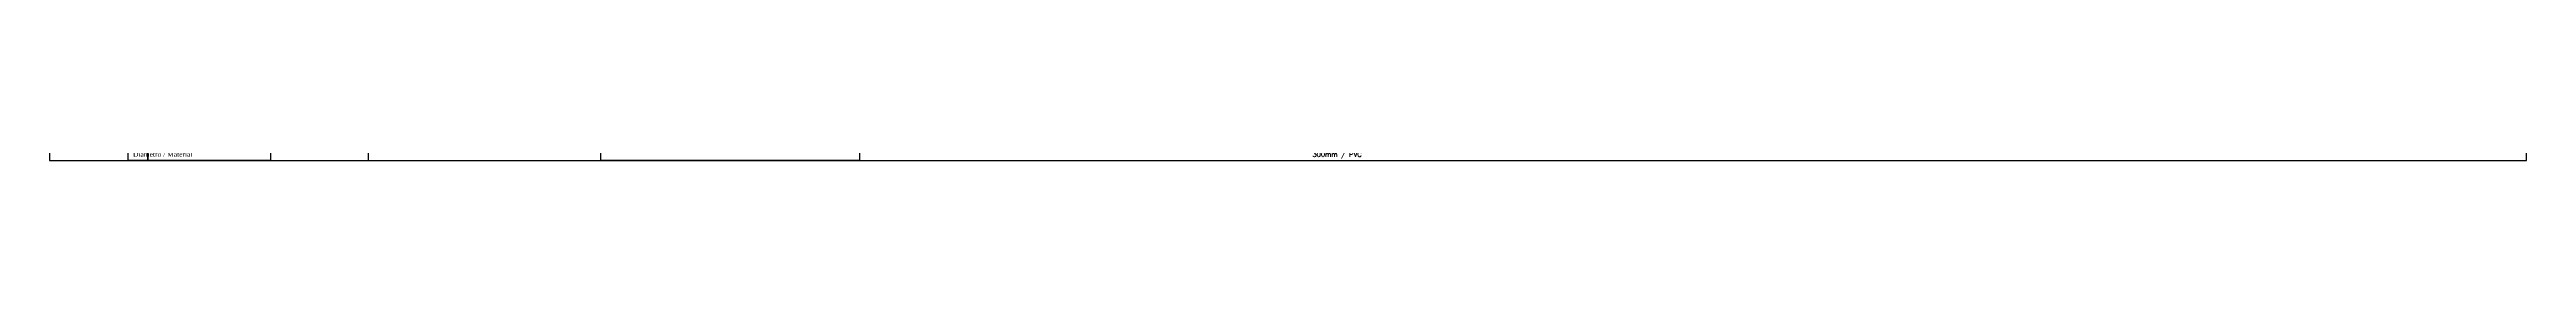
# Model space of a CAD drawing. Extents: x -44 to 14114764, y -20 to 289527804.
# Drawn here: x -15 to 490, y -18 to -18 of the extents above; entities that cross this region are included whole.
import ezdxf
from ezdxf.enums import TextEntityAlignment as Align

# ---------------------------------------------------------------- set-up
doc = ezdxf.new("R2010")
doc.units = 0
doc.layers.add('PS_PERFIL_COTA_LIN', color=7, linetype='Continuous')
doc.layers.add('PS_PERFIL_COTA_TXT', color=5, linetype='Continuous')
doc.styles.add('ROMANS', font='ROMANS.shx', dxfattribs={"height": 2})
doc.styles.get("Standard").update_dxf_attribs({"font": 'times.ttf'})

msp = doc.modelspace()

# ---------------------------------------------------------------- linework, layer by layer
at = {"layer": 'PS_PERFIL_COTA_LIN', "linetype": 'Continuous'}
for points in [[(-15, -15), (-15, -17.5), (5, -17.5), (5, -15)], [(30, -15), (30, -17.5), (1, -17.5), (1, -15)], [(5, -15), (5, -17.5), (489.672, -17.5), (489.672, -15)], [(30, -15), (30, -17.5), (50, -17.5), (50, -15)], [(150, -15), (150, -17.5), (97.33, -17.5), (97.33, -15)]]:
    msp.add_lwpolyline(points, close=True, dxfattribs=at)
for points in [[(-15, -17.5), (5, -17.5)], [(5, -17.5), (44.721, -17.5)], [(5, -17.5), (44.721, -17.5)], [(30, -17.5), (50, -17.5)], [(44.721, -17.5), (44.821, -17.5)], [(44.821, -17.5), (77.097, -17.5)], [(44.821, -17.5), (77.097, -17.5)], [(50, -17.5), (70, -17.5)], [(50, -17.5), (70, -17.5)], [(70, -17.5), (71.23, -17.5)], [(70, -17.5), (71.23, -17.5)], [(71.23, -17.5), (90, -17.5)], [(77.097, -17.5), (77.297, -17.5)], [(77.297, -17.5), (114.125, -17.5)], [(77.297, -17.5), (114.125, -17.5)], [(90, -17.5), (97.33, -17.5)], [(90, -17.5), (97.33, -17.5)], [(114.125, -17.5), (114.425, -17.5)], [(114.425, -17.5), (149.642, -17.5)], [(114.425, -17.5), (149.642, -17.5)], [(149.642, -17.5), (150.042, -17.5)], [(150.042, -17.5), (191.239, -17.5)], [(150.042, -17.5), (191.239, -17.5)], [(191.239, -17.5), (191.739, -17.5)], [(191.739, -17.5), (231.524, -17.5)], [(191.739, -17.5), (231.524, -17.5)], [(231.524, -17.5), (232.124, -17.5)], [(232.124, -17.5), (255.185, -17.5)], [(232.124, -17.5), (255.185, -17.5)], [(255.185, -17.5), (255.885, -17.5)], [(255.885, -17.5), (282.132, -17.5)], [(255.885, -17.5), (282.132, -17.5)], [(282.132, -17.5), (282.932, -17.5)], [(282.932, -17.5), (296.863, -17.5)], [(282.932, -17.5), (296.863, -17.5)], [(296.863, -17.5), (297.763, -17.5)], [(297.763, -17.5), (327.115, -17.5)], [(297.763, -17.5), (327.115, -17.5)], [(327.115, -17.5), (328.115, -17.5)], [(328.115, -17.5), (349.979, -17.5)], [(328.115, -17.5), (349.979, -17.5)], [(349.979, -17.5), (351.079, -17.5)], [(351.079, -17.5), (375.312, -17.5)], [(351.079, -17.5), (375.312, -17.5)], [(375.312, -17.5), (376.512, -17.5)], [(376.512, -17.5), (417.317, -17.5)], [(376.512, -17.5), (417.317, -17.5)], [(417.317, -17.5), (418.617, -17.5)], [(418.617, -17.5), (451.395, -17.5)], [(418.617, -17.5), (451.395, -17.5)], [(451.395, -17.5), (452.795, -17.5)], [(452.795, -17.5), (473.887, -17.5)], [(452.795, -17.5), (473.887, -17.5)], [(475.387, -17.5), (489.672, -17.5)], [(475.387, -17.5), (489.672, -17.5)]]:
    msp.add_lwpolyline(points, dxfattribs=at)

# ---------------------------------------------------------------- texts
at = {"layer": 'PS_PERFIL_COTA_TXT'}
msp.add_text('Diâmetro / Material', height=1, dxfattribs=at).set_placement((2, -16.25), align=Align.MIDDLE_LEFT)
at = {"layer": 'PS_PERFIL_COTA_TXT', "style": 'ROMANS'}
msp.add_text('300mm / PVC', height=1, dxfattribs=at).set_placement((247.336, -16.25), align=Align.MIDDLE_CENTER)

doc.saveas('drawing.dxf')
